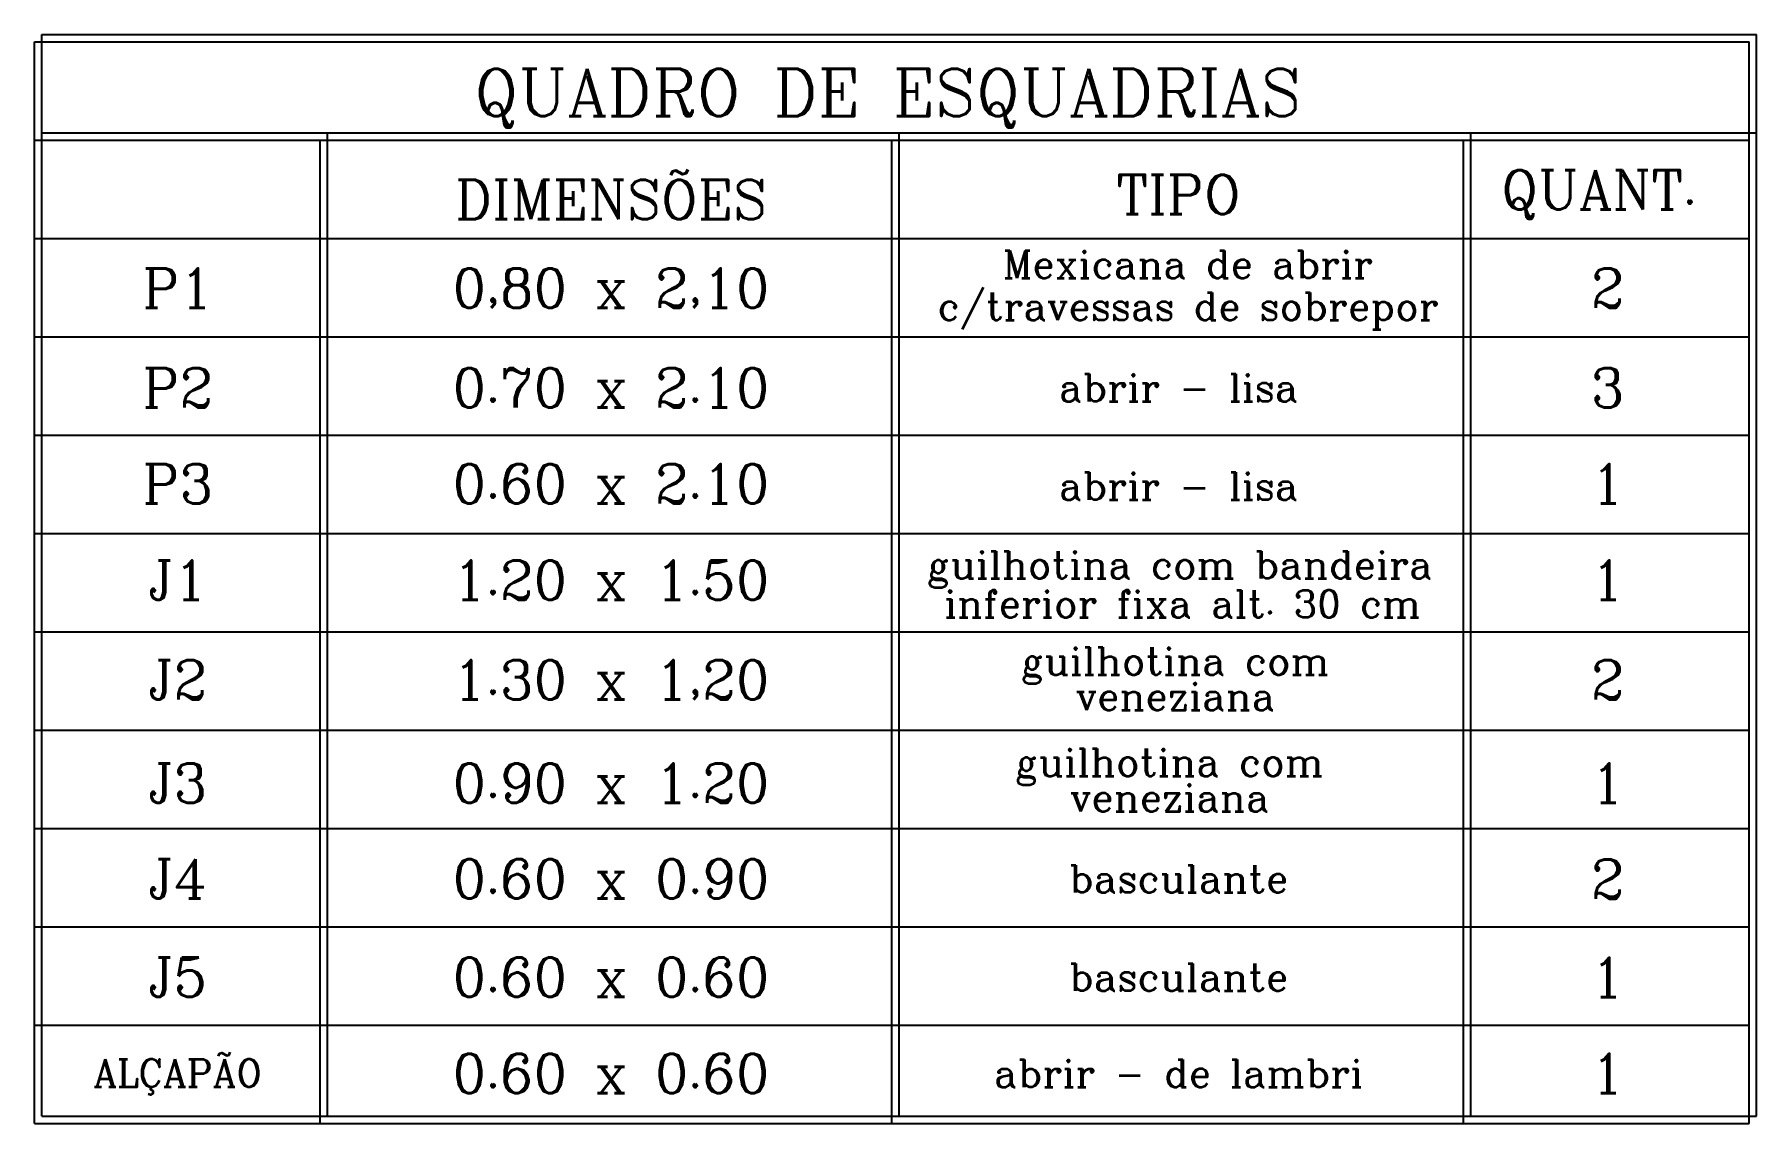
# Model space of a CAD drawing. Extents: x -7 to 226, y -20 to 32.
# Drawn here: x 121.993 to 126.371, y -20.099 to -17.33 of the extents above; entities that cross this region are included whole.
import ezdxf
from ezdxf.enums import TextEntityAlignment as Align

# ---------------------------------------------------------------- set-up
doc = ezdxf.new("R2010")
doc.units = 0
doc.header["$LTSCALE"] = 20
doc.layers.add('DIM', color=244, linetype='CONTINUOUS')
doc.layers.add('EQUIPAMENTOS', color=1, linetype='CONTINUOUS')
doc.styles.add('ROMANC', font='romanc.shx', dxfattribs={"height": 0.08})

msp = doc.modelspace()

# ---------------------------------------------------------------- texts
at = {"layer": 'DIM', "color": 1, "linetype": 'CONTINUOUS', "style": 'ROMANC'}
for s, height, p in [('QUADRO DE ESQUADRIAS', 0.12, (124.1623, -17.4921)), ('DIMENSÕES', 0.1, (123.4589, -17.7367)), ('TIPO', 0.1, (124.902, -17.7367)), ('QUANT.', 0.1, (125.9705, -17.7367))]:
    msp.add_text(s, height=height, dxfattribs=at).set_placement(p, align=Align.MIDDLE)
at = {"layer": 'DIM', "color": 30, "linetype": 'CONTINUOUS', "style": 'ROMANC'}
for s, height, p in [(' Mexicana de abrir', 0.07, (124.902, -17.9144)), ('P1', 0.1, (122.3574, -17.9748)), ('0,80 x 2,10', 0.1, (123.4589, -17.9748)), ('2', 0.1, (125.9925, -17.9748)), (' c/travessas de sobrepor', 0.07, (124.902, -18.0265)), ('P2', 0.1, (122.3574, -18.2281)), ('0.70 x 2.10', 0.1, (123.4589, -18.2281)), ('abrir - lisa', 0.07, (124.902, -18.2281)), ('3', 0.1, (125.9925, -18.2281)), ('P3', 0.1, (122.3574, -18.4721)), ('0.60 x 2.10', 0.1, (123.4589, -18.4721)), ('1', 0.1, (125.9925, -18.4721)), ('abrir - lisa', 0.07, (124.902, -18.4781)), ('guilhotina com bandeira', 0.07, (124.9058, -18.6899)), ('J1', 0.1, (122.3574, -18.7173)), ('1.20 x 1.50', 0.1, (123.4589, -18.7173)), ('1', 0.1, (125.9925, -18.7173)), (' inferior fixa alt. 30 cm', 0.07, (124.8882, -18.7775)), ('guilhotina com', 0.07, (124.8941, -18.9346)), ('J2', 0.1, (122.3574, -18.9707)), ('1.30 x 1,20', 0.1, (123.4589, -18.9707)), ('2', 0.1, (125.9925, -18.9707)), ('veneziana', 0.07, (124.8941, -19.0129)), ('guilhotina com', 0.07, (124.8794, -19.1919)), ('J3', 0.1, (122.3574, -19.2333)), ('0.90 x 1.20', 0.1, (123.4589, -19.2333)), ('1', 0.1, (125.9925, -19.2333)), ('veneziana', 0.07, (124.8794, -19.2703)), ('J4', 0.1, (122.3574, -19.4766)), ('0.60 x 0.90', 0.1, (123.4589, -19.4766)), ('2', 0.1, (125.9925, -19.4773)), ('basculante', 0.07, (124.902, -19.4766)), ('J5', 0.1, (122.3574, -19.7266)), ('0.60 x 0.60', 0.1, (123.4589, -19.7266)), ('basculante', 0.07, (124.902, -19.7266)), ('1', 0.1, (125.9925, -19.7273)), ('ALÇAPÃO', 0.07, (122.3574, -19.9713)), ('0.60 x 0.60', 0.1, (123.4589, -19.9713)), ('abrir - de lambri', 0.07, (124.902, -19.9713)), ('1', 0.1, (125.9925, -19.9713))]:
    msp.add_text(s, height=height, dxfattribs=at).set_placement(p, align=Align.MIDDLE)

# ---------------------------------------------------------------- linework, layer by layer
at = {"layer": 'EQUIPAMENTOS', "linetype": 'CONTINUOUS'}
for p, q in [((122.0118, -17.3301), (126.3713, -17.3301)), ((122.0118, -20.0801), (122.0118, -17.3301)), ((126.3713, -20.0801), (126.3713, -17.3301)), ((121.9931, -20.0987), (121.9931, -17.3487)), ((121.9931, -17.3487), (126.3527, -17.3487)), ((126.3527, -20.0987), (126.3527, -17.3487)), ((121.9931, -17.5987), (126.3527, -17.5987)), ((122.0118, -17.5801), (126.3713, -17.5801)), ((122.7197, -20.0987), (122.7197, -17.5987)), ((122.7384, -20.0801), (122.7384, -17.5801)), ((124.1729, -20.0987), (124.1729, -17.5987)), ((124.1916, -20.0801), (124.1916, -17.5801)), ((125.6261, -20.0987), (125.6261, -17.5987)), ((125.6447, -20.0801), (125.6447, -17.5801)), ((121.9931, -17.8487), (126.3527, -17.8487)), ((121.9931, -18.0987), (126.3527, -18.0987)), ((121.9931, -18.3487), (126.3527, -18.3487)), ((121.9931, -18.5987), (126.3527, -18.5987)), ((121.9931, -18.8487), (126.3527, -18.8487)), ((121.9931, -19.0987), (126.3527, -19.0987)), ((121.9931, -19.3487), (126.3527, -19.3487)), ((121.9931, -19.5987), (126.3527, -19.5987)), ((121.9931, -19.8487), (126.3527, -19.8487)), ((122.0118, -20.0801), (126.3713, -20.0801)), ((121.9931, -20.0987), (126.3527, -20.0987))]:
    msp.add_line(p, q, dxfattribs=at)

msp.set_redraw_order([(e.dxf.handle, doc.entitydb.next_handle()) for e in msp.query("TEXT MTEXT ATTDEF DIMENSION ARC_DIMENSION")])  # texts and dimensions are drawn at this point

doc.saveas('drawing.dxf')
